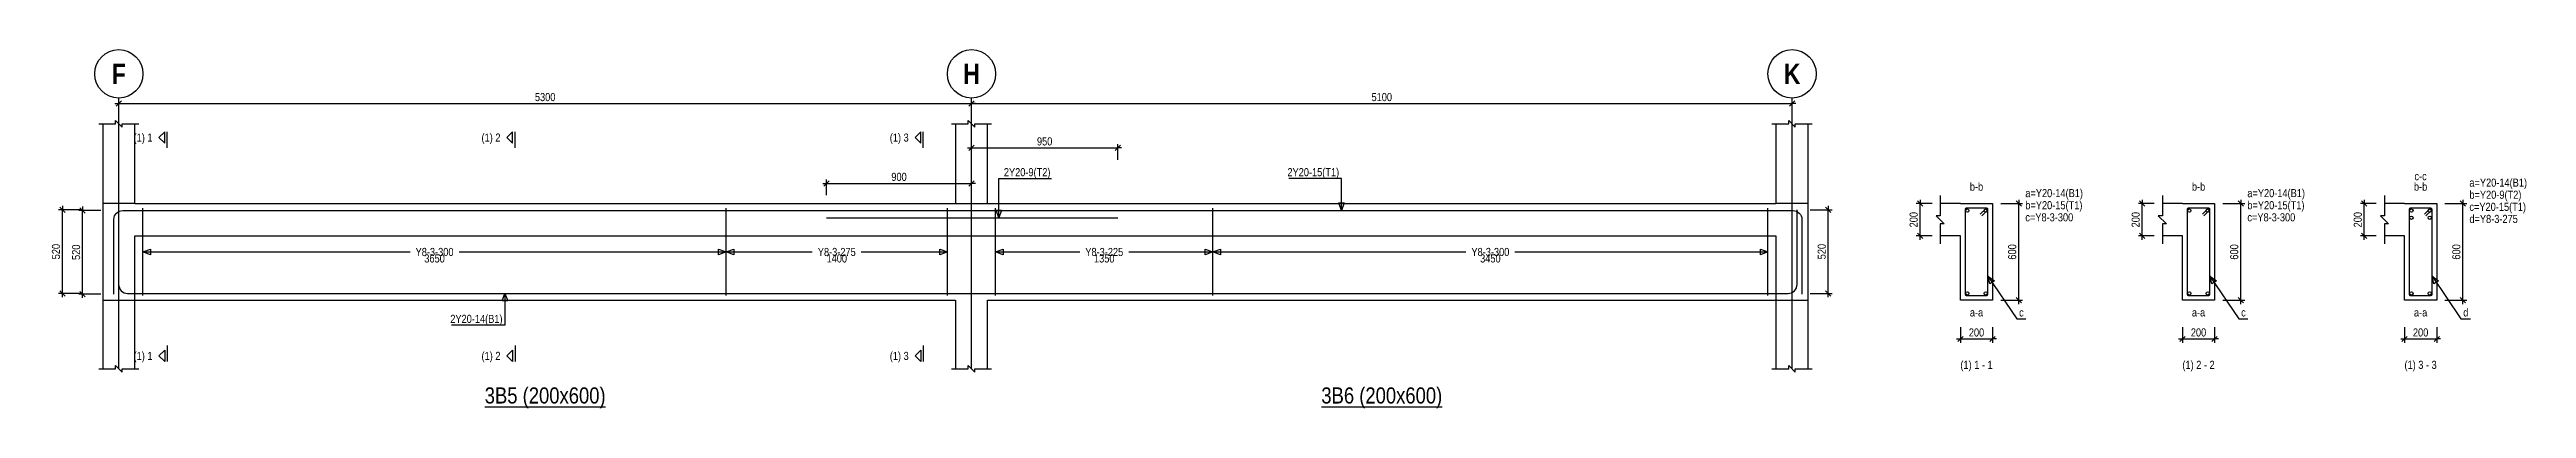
# Model space of a CAD drawing. Extents: x 0 to 206258, y -403073 to 0.
# Drawn here: x 12479 to 43270, y -226064 to -221614 of the extents above; entities that cross this region are included whole.
import ezdxf
from ezdxf.enums import TextEntityAlignment as Align
from ezdxf.lldxf.tags import DXFTag

# ---------------------------------------------------------------- set-up
doc = ezdxf.new("R2010")
doc.units = 0
doc.header["$LTSCALE"] = 1000
for name, color, linetype in [('Axis Circle(Dir 2)', 150, 'Continuous'), ('Axis Label(Dir 1)', 7, 'Continuous'), ('Axis Line(Dir 2)', 150, 'CENTER2'), ('Break Line', 5, 'Continuous'), ('Dimension Line', 5, 'Continuous'), ('Dimension Text', 5, 'Continuous'), ('Front Elevation Line', 40, 'Continuous'), ('Leader Line', 5, 'Continuous'), ('Link Line', 3, 'Continuous'), ('Rebar Label', 6, 'Continuous'), ('Rebar Line', 7, 'Continuous'), ('Section Label', 1, 'Continuous'), ('Section Line', 1, 'Continuous'), ('Top Rebar Label', 6, 'Continuous'), ('Top Rebar Line', 7, 'Continuous')]:
    doc.layers.add(name, color=color, linetype=linetype)
for name, color, linetype, true_color in [('Beam Label(D)', 94, 'Continuous', 0x008100), ('Beam Line(D)', 112, 'Continuous', 0x00bd5e), ('Link Label', 94, 'Continuous', 0x008100)]:
    doc.layers.add(name, color=color, linetype=linetype, true_color=true_color)
doc.styles.add('Axis Label(Dir 1)', font='ARIALNB.TTF', dxfattribs={"height": 250})
doc.styles.add('Beam Label(D)', font='ARIALN.TTF', dxfattribs={"height": 200})
doc.styles.add('Dimension Text', font='ARIALN.TTF', dxfattribs={"height": 100})
doc.styles.add('Link Label', font='ARIALN.TTF', dxfattribs={"height": 100})
doc.styles.add('Rebar Label', font='ARIALN.TTF', dxfattribs={"height": 100})
doc.styles.add('Section Label', font='ARIALN.TTF', dxfattribs={"height": 100})
doc.styles.add('Top Rebar Label', font='ARIALN.TTF', dxfattribs={"height": 100})
tags = doc.linetypes.add('CENTER2', pattern=[1.125, 0.75, -0.125, 0.125, -0.125]).pattern_tags.tags
tags[10:11] = [DXFTag(74, 4), DXFTag(75, 0), DXFTag(340, '0'), DXFTag(46, 0.0), DXFTag(50, 0.0), DXFTag(44, 0.0), DXFTag(45, 0.0)]
tags[8:9] = [DXFTag(74, 4), DXFTag(75, 0), DXFTag(340, '0'), DXFTag(46, 0.0), DXFTag(50, 0.0), DXFTag(44, 0.0), DXFTag(45, 0.0)]
tags[6:7] = [DXFTag(74, 4), DXFTag(75, 0), DXFTag(340, '0'), DXFTag(46, 0.0), DXFTag(50, 0.0), DXFTag(44, 0.0), DXFTag(45, 0.0)]
tags[4:5] = [DXFTag(74, 4), DXFTag(75, 0), DXFTag(340, '0'), DXFTag(46, 0.0), DXFTag(50, 0.0), DXFTag(44, 0.0), DXFTag(45, 0.0)]
doc.dimstyles.new('BEAM', dxfattribs={"dimtxt": 100, "dimasz": 30, "dimexe": 48.3, "dimexo": 103.5, "dimgap": 30, "dimtad": 1, "dimtoh": 1, "dimdec": 1, "dimlfac": 0.5, "dimdsep": 46, "dimtxsty": 'Dimension Text', "dimblk": 'PCDIM_TICK', "dimcen": 0.09, "dimclrd": 5, "dimclre": 5, "dimclrt": 5, "dimadec": 1, "dimazin": 0, "dimtp": 1, "dimtm": 1, "dimtfac": 1, "dimtdec": 4, "dimtofl": 0, "dimtmove": 0, "dimatfit": 3, "dimfxl": 1, "dimtolj": 1, "dimtzin": 0, "dimarcsym": 0})

msp = doc.modelspace()

# ---------------------------------------------------------------- texts
at = {"layer": 'Axis Label(Dir 1)', "transparency": 33554687, "style": 'Axis Label(Dir 1)'}
for s, p in [('F', (13340.146, -221914.284)), ('H', (23940.146, -221914.284)), ('K', (34140.146, -221914.284))]:
    msp.add_text(s, height=250, dxfattribs=at).set_placement(p, align=Align.MIDDLE_CENTER)
at = {"layer": 'Beam Label(D)', "transparency": 33554687, "style": 'Beam Label(D)'}
for s, p in [('%%U3B5 (200x600)', (18640.146, -225804.284)), ('%%U3B6 (200x600)', (29040.146, -225804.284))]:
    msp.add_text(s, height=200, dxfattribs=at).set_placement(p, align=Align.TOP_CENTER)
at = {"layer": 'Dimension Text', "transparency": 33554687, "style": 'Dimension Text'}
for s, p in [('3650', (17265.146, -224154.284)), ('1400', (22265.145, -224154.284)), ('1350', (25590.146, -224154.284)), ('3450', (30390.146, -224154.284))]:
    msp.add_text(s, height=100, dxfattribs=at).set_placement(p, align=Align.TOP_CENTER)
at = {"layer": 'Link Label', "transparency": 33554687, "style": 'Link Label'}
for s, p in [(' c=Y8-3-300', (37008.147, -223744.284)), (' c=Y8-3-300', (39768.385, -223744.284)), (' d=Y8-3-275', (42528.624, -223764.284)), ('c', (36963.147, -224924.284)), ('c', (39723.385, -224924.284)), ('d', (42483.624, -224924.284))]:
    msp.add_text(s, height=100, dxfattribs=at).set_placement(p)
for s, p in [('Y8-3-300', (17265.146, -224124.284)), ('Y8-3-275', (22265.145, -224124.284)), ('Y8-3-225', (25590.146, -224124.284)), ('Y8-3-300', (30390.146, -224124.284))]:
    msp.add_text(s, height=100, dxfattribs=at).set_placement(p, align=Align.MIDDLE_CENTER)
at = {"layer": 'Rebar Label', "transparency": 33554687, "style": 'Rebar Label'}
for s, p in [('c-c', (41953.624, -223264.284)), ('b-b', (36433.147, -223394.284)), ('b-b', (39193.385, -223394.284)), ('b-b', (41953.624, -223394.284)), ('a-a', (36433.147, -224954.284)), ('a-a', (39193.385, -224954.284)), ('a-a', (41953.624, -224954.284))]:
    msp.add_text(s, height=100, dxfattribs=at).set_placement(p, align=Align.BOTTOM_CENTER)
for p in [(42528.624, -223314.284), (37008.147, -223444.284), (39768.385, -223444.284)]:
    msp.add_text(' a=Y20-14(B1)', height=100, dxfattribs=at).set_placement(p)
msp.add_text(' 2Y20-14(B1)', height=100, dxfattribs=at).set_placement((18110.146, -225004.284), align=Align.RIGHT)
at = {"layer": 'Section Label', "transparency": 33554687, "style": 'Section Label'}
for s, p in [('(1) 1', (13759.435, -222704.994)), ('(1) 2', (18084.435, -222704.994)), ('(1) 3', (23159.435, -222704.994)), ('(1) 1', (13759.435, -225413.573)), ('(1) 2', (18084.435, -225413.573)), ('(1) 3', (23159.435, -225413.573))]:
    msp.add_text(s, height=100, dxfattribs=at).set_placement(p, align=Align.MIDDLE_RIGHT)
for s, p in [('(1) 1 - 1', (36433.147, -225604.284)), ('(1) 2 - 2', (39193.385, -225604.284)), ('(1) 3 - 3', (41953.624, -225604.284))]:
    msp.add_text(s, height=100, dxfattribs=at).set_placement(p, align=Align.BOTTOM_CENTER)
at = {"layer": 'Top Rebar Label', "transparency": 33554687, "style": 'Top Rebar Label'}
for s, p in [(' 2Y20-9(T2)', (24310.146, -223184.284)), (' b=Y20-15(T1)', (37008.147, -223594.284)), (' b=Y20-15(T1)', (39768.385, -223594.284)), (' c=Y20-15(T1)', (42528.624, -223614.284)), (' b=Y20-9(T2)', (42528.624, -223464.284))]:
    msp.add_text(s, height=100, dxfattribs=at).set_placement(p)
msp.add_text(' 2Y20-15(T1)', height=100, dxfattribs=at).set_placement((28510.146, -223184.284), align=Align.RIGHT)

# ---------------------------------------------------------------- blocks, each defined once
blk = doc.blocks.new('PCDIM_TICK')
at = {"layer": 'Dimension Line', "color": 0, "transparency": 33554687}
for p, q in [((1.1, 1.1), (-1.1, -1.1)), ((1.6, 0), (0, 0))]:
    blk.add_line(p, q, dxfattribs=at)
blk = doc.blocks.new('*U2991')
at = {"layer": 'Dimension Line', "color": 5, "true_color": 0x0000ff, "transparency": 16777216}
for p, q in [((22138, -223421), (22138, -223226)), ((23940, -223421), (23940, -223226)), ((22138, -223274), (23940, -223274))]:
    blk.add_line(p, q, dxfattribs=at)
at = {"layer": 'Dimension Line', "color": 5, "true_color": 0x0000ff, "transparency": 16777216, "xscale": 30, "yscale": 30, "rotation": 180.0000000000004}
blk.add_blockref('PCDIM_TICK', (22138, -223274), dxfattribs=at)
at = {"layer": 'Dimension Line', "color": 5, "true_color": 0x0000ff, "transparency": 16777216, "xscale": 30, "yscale": 30}
blk.add_blockref('PCDIM_TICK', (23940, -223274), dxfattribs=at)
at = {"layer": 'Dimension Line', "color": 5, "true_color": 0x0000ff, "transparency": 16777216, "insert": (23039, -223244), "char_height": 100, "width": 181.5, "attachment_point": 8, "style": 'Dimension Text'}
blk.add_mtext('900', dxfattribs=at)
blk = doc.blocks.new('*U2992')
at = {"layer": 'Dimension Line', "color": 5, "true_color": 0x0000ff, "transparency": 16777216}
for p, q in [((13115, -223610), (12842, -223610)), ((12890, -224646), (12890, -223610)), ((13115, -224646), (12842, -224646))]:
    blk.add_line(p, q, dxfattribs=at)
at = {"layer": 'Dimension Line', "color": 5, "true_color": 0x0000ff, "transparency": 16777216, "xscale": 30, "yscale": 30}
for p, rotation in [((12890, -223610), 89.99999999999447), ((12890, -224646), 269.9999999999834)]:
    blk.add_blockref('PCDIM_TICK', p, dxfattribs=dict(at, rotation=rotation))
at = {"layer": 'Dimension Line', "color": 5, "true_color": 0x0000ff, "transparency": 16777216, "insert": (12860, -224128), "char_height": 100, "width": 181.5, "attachment_point": 8, "rotation": 90, "style": 'Dimension Text'}
blk.add_mtext('520', dxfattribs=at)
blk = doc.blocks.new('*U2993')
at = {"layer": 'Dimension Line', "color": 5, "true_color": 0x0000ff, "transparency": 16777216}
for p, q in [((12865, -223602), (12592, -223602)), ((12640, -224638), (12640, -223602)), ((12865, -224638), (12592, -224638))]:
    blk.add_line(p, q, dxfattribs=at)
at = {"layer": 'Dimension Line', "color": 5, "true_color": 0x0000ff, "transparency": 16777216, "xscale": 30, "yscale": 30}
for p, rotation in [((12640, -223602), 89.99999999999447), ((12640, -224638), 269.9999999999834)]:
    blk.add_blockref('PCDIM_TICK', p, dxfattribs=dict(at, rotation=rotation))
at = {"layer": 'Dimension Line', "color": 5, "true_color": 0x0000ff, "transparency": 16777216, "insert": (12610, -224120), "char_height": 100, "width": 181.5, "attachment_point": 8, "rotation": 90, "style": 'Dimension Text'}
blk.add_mtext('520', dxfattribs=at)
blk = doc.blocks.new('*U2994')
at = {"layer": 'Dimension Line', "color": 5, "true_color": 0x0000ff, "transparency": 16777216}
for p, q in [((13340, -222431), (13340, -222236)), ((13340, -222284), (23940, -222284)), ((23940, -222431), (23940, -222236))]:
    blk.add_line(p, q, dxfattribs=at)
at = {"layer": 'Dimension Line', "color": 5, "true_color": 0x0000ff, "transparency": 16777216, "xscale": 30, "yscale": 30, "rotation": 180.0000000000004}
blk.add_blockref('PCDIM_TICK', (13340, -222284), dxfattribs=at)
at = {"layer": 'Dimension Line', "color": 5, "true_color": 0x0000ff, "transparency": 16777216, "xscale": 30, "yscale": 30}
blk.add_blockref('PCDIM_TICK', (23940, -222284), dxfattribs=at)
at = {"layer": 'Dimension Line', "color": 5, "true_color": 0x0000ff, "transparency": 16777216, "insert": (18640, -222254), "char_height": 100, "width": 245.98, "attachment_point": 8, "style": 'Dimension Text'}
blk.add_mtext('5300', dxfattribs=at)
blk = doc.blocks.new('*U3004')
at = {"layer": 'Dimension Line', "color": 5, "true_color": 0x0000ff, "transparency": 16777216}
for p, q in [((23940, -222981), (23940, -222786)), ((23940, -222834), (25758, -222834)), ((25758, -222981), (25758, -222786))]:
    blk.add_line(p, q, dxfattribs=at)
at = {"layer": 'Dimension Line', "color": 5, "true_color": 0x0000ff, "transparency": 16777216, "xscale": 30, "yscale": 30, "rotation": 180.0000000000004}
blk.add_blockref('PCDIM_TICK', (23940, -222834), dxfattribs=at)
at = {"layer": 'Dimension Line', "color": 5, "true_color": 0x0000ff, "transparency": 16777216, "xscale": 30, "yscale": 30}
blk.add_blockref('PCDIM_TICK', (25758, -222834), dxfattribs=at)
at = {"layer": 'Dimension Line', "color": 5, "true_color": 0x0000ff, "transparency": 16777216, "insert": (24849, -222804), "char_height": 100, "width": 181.5, "attachment_point": 8, "style": 'Dimension Text'}
blk.add_mtext('950', dxfattribs=at)
blk = doc.blocks.new('*U3005')
at = {"layer": 'Dimension Line', "color": 5, "true_color": 0x0000ff, "transparency": 16777216}
for p, q in [((34366, -223602), (34638, -223602)), ((34590, -224638), (34590, -223602)), ((34366, -224638), (34638, -224638))]:
    blk.add_line(p, q, dxfattribs=at)
at = {"layer": 'Dimension Line', "color": 5, "true_color": 0x0000ff, "transparency": 16777216, "xscale": 30, "yscale": 30}
for p, rotation in [((34590, -223602), 89.99999999999447), ((34590, -224638), 269.9999999999834)]:
    blk.add_blockref('PCDIM_TICK', p, dxfattribs=dict(at, rotation=rotation))
at = {"layer": 'Dimension Line', "color": 5, "true_color": 0x0000ff, "transparency": 16777216, "insert": (34560, -224120), "char_height": 100, "width": 181.5, "attachment_point": 8, "rotation": 90, "style": 'Dimension Text'}
blk.add_mtext('520', dxfattribs=at)
blk = doc.blocks.new('*U3006')
at = {"layer": 'Dimension Line', "color": 5, "true_color": 0x0000ff, "transparency": 16777216}
for p, q in [((23940, -222431), (23940, -222236)), ((23940, -222284), (34140, -222284)), ((34140, -222431), (34140, -222236))]:
    blk.add_line(p, q, dxfattribs=at)
at = {"layer": 'Dimension Line', "color": 5, "true_color": 0x0000ff, "transparency": 16777216, "xscale": 30, "yscale": 30, "rotation": 180.0000000000004}
blk.add_blockref('PCDIM_TICK', (23940, -222284), dxfattribs=at)
at = {"layer": 'Dimension Line', "color": 5, "true_color": 0x0000ff, "transparency": 16777216, "xscale": 30, "yscale": 30}
blk.add_blockref('PCDIM_TICK', (34140, -222284), dxfattribs=at)
at = {"layer": 'Dimension Line', "color": 5, "true_color": 0x0000ff, "transparency": 16777216, "insert": (29040, -222254), "char_height": 100, "width": 245.98, "attachment_point": 8, "style": 'Dimension Text'}
blk.add_mtext('5100', dxfattribs=at)
blk = doc.blocks.new('*U2995')
at = {"layer": 'Dimension Line', "color": 5, "true_color": 0x0000ff, "transparency": 16777216}
for p, q in [((36737, -223524), (37006, -223524)), ((36958, -224724), (36958, -223524)), ((36737, -224724), (37006, -224724))]:
    blk.add_line(p, q, dxfattribs=at)
at = {"layer": 'Dimension Line', "color": 5, "true_color": 0x0000ff, "transparency": 16777216, "xscale": 30, "yscale": 30}
for p, rotation in [((36958, -223524), 89.99999999999447), ((36958, -224724), 269.9999999999834)]:
    blk.add_blockref('PCDIM_TICK', p, dxfattribs=dict(at, rotation=rotation))
at = {"layer": 'Dimension Line', "color": 5, "true_color": 0x0000ff, "transparency": 16777216, "insert": (36928, -224124), "char_height": 100, "width": 181.97, "attachment_point": 8, "rotation": 90, "style": 'Dimension Text'}
blk.add_mtext('600', dxfattribs=at)
blk = doc.blocks.new('*U2996')
at = {"layer": 'Dimension Line', "color": 5, "true_color": 0x0000ff, "transparency": 16777216}
for p, q in [((35880, -223524), (35685, -223524)), ((35733, -223924), (35733, -223524)), ((35880, -223924), (35685, -223924))]:
    blk.add_line(p, q, dxfattribs=at)
at = {"layer": 'Dimension Line', "color": 5, "true_color": 0x0000ff, "transparency": 16777216, "xscale": 30, "yscale": 30}
for p, rotation in [((35733, -223524), 89.99999999999447), ((35733, -223924), 269.9999999999834)]:
    blk.add_blockref('PCDIM_TICK', p, dxfattribs=dict(at, rotation=rotation))
at = {"layer": 'Dimension Line', "color": 5, "true_color": 0x0000ff, "transparency": 16777216, "insert": (35703, -223724), "char_height": 100, "width": 182.77, "attachment_point": 8, "rotation": 90, "style": 'Dimension Text'}
blk.add_mtext('200', dxfattribs=at)
blk = doc.blocks.new('*U2997')
at = {"layer": 'Dimension Line', "color": 5, "true_color": 0x0000ff, "transparency": 16777216}
for p, q in [((36233, -225058), (36233, -225253)), ((36633, -225058), (36633, -225253)), ((36233, -225204), (36633, -225204))]:
    blk.add_line(p, q, dxfattribs=at)
at = {"layer": 'Dimension Line', "color": 5, "true_color": 0x0000ff, "transparency": 16777216, "xscale": 30, "yscale": 30, "rotation": 180.0000000000004}
blk.add_blockref('PCDIM_TICK', (36233, -225204), dxfattribs=at)
at = {"layer": 'Dimension Line', "color": 5, "true_color": 0x0000ff, "transparency": 16777216, "xscale": 30, "yscale": 30}
blk.add_blockref('PCDIM_TICK', (36633, -225204), dxfattribs=at)
at = {"layer": 'Dimension Line', "color": 5, "true_color": 0x0000ff, "transparency": 16777216, "insert": (36433, -225174), "char_height": 100, "width": 182.77, "attachment_point": 8, "style": 'Dimension Text'}
blk.add_mtext('200', dxfattribs=at)
blk = doc.blocks.new('*U2998')
at = {"layer": 'Dimension Line', "color": 5, "true_color": 0x0000ff, "transparency": 16777216}
for p, q in [((39497, -223524), (39767, -223524)), ((39718, -224724), (39718, -223524)), ((39497, -224724), (39767, -224724))]:
    blk.add_line(p, q, dxfattribs=at)
at = {"layer": 'Dimension Line', "color": 5, "true_color": 0x0000ff, "transparency": 16777216, "xscale": 30, "yscale": 30}
for p, rotation in [((39718, -223524), 89.99999999999447), ((39718, -224724), 269.9999999999834)]:
    blk.add_blockref('PCDIM_TICK', p, dxfattribs=dict(at, rotation=rotation))
at = {"layer": 'Dimension Line', "color": 5, "true_color": 0x0000ff, "transparency": 16777216, "insert": (39688, -224124), "char_height": 100, "width": 181.97, "attachment_point": 8, "rotation": 90, "style": 'Dimension Text'}
blk.add_mtext('600', dxfattribs=at)
blk = doc.blocks.new('*U2999')
at = {"layer": 'Dimension Line', "color": 5, "true_color": 0x0000ff, "transparency": 16777216}
for p, q in [((38640, -223524), (38445, -223524)), ((38493, -223924), (38493, -223524)), ((38640, -223924), (38445, -223924))]:
    blk.add_line(p, q, dxfattribs=at)
at = {"layer": 'Dimension Line', "color": 5, "true_color": 0x0000ff, "transparency": 16777216, "xscale": 30, "yscale": 30}
for p, rotation in [((38493, -223524), 89.99999999999447), ((38493, -223924), 269.9999999999834)]:
    blk.add_blockref('PCDIM_TICK', p, dxfattribs=dict(at, rotation=rotation))
at = {"layer": 'Dimension Line', "color": 5, "true_color": 0x0000ff, "transparency": 16777216, "insert": (38463, -223724), "char_height": 100, "width": 182.77, "attachment_point": 8, "rotation": 90, "style": 'Dimension Text'}
blk.add_mtext('200', dxfattribs=at)
blk = doc.blocks.new('*U3000')
at = {"layer": 'Dimension Line', "color": 5, "true_color": 0x0000ff, "transparency": 16777216}
for p, q in [((38993, -225058), (38993, -225253)), ((39393, -225058), (39393, -225253)), ((38993, -225204), (39393, -225204))]:
    blk.add_line(p, q, dxfattribs=at)
at = {"layer": 'Dimension Line', "color": 5, "true_color": 0x0000ff, "transparency": 16777216, "xscale": 30, "yscale": 30, "rotation": 180.0000000000004}
blk.add_blockref('PCDIM_TICK', (38993, -225204), dxfattribs=at)
at = {"layer": 'Dimension Line', "color": 5, "true_color": 0x0000ff, "transparency": 16777216, "xscale": 30, "yscale": 30}
blk.add_blockref('PCDIM_TICK', (39393, -225204), dxfattribs=at)
at = {"layer": 'Dimension Line', "color": 5, "true_color": 0x0000ff, "transparency": 16777216, "insert": (39193, -225174), "char_height": 100, "width": 182.77, "attachment_point": 8, "style": 'Dimension Text'}
blk.add_mtext('200', dxfattribs=at)
blk = doc.blocks.new('*U3001')
at = {"layer": 'Dimension Line', "color": 5, "true_color": 0x0000ff, "transparency": 16777216}
for p, q in [((42257, -223524), (42527, -223524)), ((42479, -224724), (42479, -223524)), ((42257, -224724), (42527, -224724))]:
    blk.add_line(p, q, dxfattribs=at)
at = {"layer": 'Dimension Line', "color": 5, "true_color": 0x0000ff, "transparency": 16777216, "xscale": 30, "yscale": 30}
for p, rotation in [((42479, -223524), 89.99999999999447), ((42479, -224724), 269.9999999999834)]:
    blk.add_blockref('PCDIM_TICK', p, dxfattribs=dict(at, rotation=rotation))
at = {"layer": 'Dimension Line', "color": 5, "true_color": 0x0000ff, "transparency": 16777216, "insert": (42449, -224124), "char_height": 100, "width": 181.97, "attachment_point": 8, "rotation": 90, "style": 'Dimension Text'}
blk.add_mtext('600', dxfattribs=at)
blk = doc.blocks.new('*U3002')
at = {"layer": 'Dimension Line', "color": 5, "true_color": 0x0000ff, "transparency": 16777216}
for p, q in [((41400, -223524), (41205, -223524)), ((41254, -223924), (41254, -223524)), ((41400, -223924), (41205, -223924))]:
    blk.add_line(p, q, dxfattribs=at)
at = {"layer": 'Dimension Line', "color": 5, "true_color": 0x0000ff, "transparency": 16777216, "xscale": 30, "yscale": 30}
for p, rotation in [((41254, -223524), 89.99999999999447), ((41254, -223924), 269.9999999999834)]:
    blk.add_blockref('PCDIM_TICK', p, dxfattribs=dict(at, rotation=rotation))
at = {"layer": 'Dimension Line', "color": 5, "true_color": 0x0000ff, "transparency": 16777216, "insert": (41224, -223724), "char_height": 100, "width": 182.77, "attachment_point": 8, "rotation": 90, "style": 'Dimension Text'}
blk.add_mtext('200', dxfattribs=at)
blk = doc.blocks.new('*U3003')
at = {"layer": 'Dimension Line', "color": 5, "true_color": 0x0000ff, "transparency": 16777216}
for p, q in [((41754, -225058), (41754, -225253)), ((42154, -225058), (42154, -225253)), ((41754, -225204), (42154, -225204))]:
    blk.add_line(p, q, dxfattribs=at)
at = {"layer": 'Dimension Line', "color": 5, "true_color": 0x0000ff, "transparency": 16777216, "xscale": 30, "yscale": 30, "rotation": 180.0000000000004}
blk.add_blockref('PCDIM_TICK', (41754, -225204), dxfattribs=at)
at = {"layer": 'Dimension Line', "color": 5, "true_color": 0x0000ff, "transparency": 16777216, "xscale": 30, "yscale": 30}
blk.add_blockref('PCDIM_TICK', (42154, -225204), dxfattribs=at)
at = {"layer": 'Dimension Line', "color": 5, "true_color": 0x0000ff, "transparency": 16777216, "insert": (41954, -225174), "char_height": 100, "width": 182.77, "attachment_point": 8, "style": 'Dimension Text'}
blk.add_mtext('200', dxfattribs=at)

# ---------------------------------------------------------------- dimensions: what is measured, and where the dimension line sits
at = {"layer": 'Dimension Line', "transparency": 33554687}
for base, p1, p2, text, picture, middle in [((18640.146, -222284.284), (13340.146, -222534.284), (23940.146, -222534.284), '5300', '*U2994', (18640.146, -222284.284)), ((29040.146, -222284.284), (23940.146, -222534.284), (34140.146, -222534.284), '5100', '*U3006', (29040.146, -222284.284)), ((24849.146, -222834.284), (23940.146, -223084.284), (25758.146, -223084.284), '950', '*U3004', (24849.146, -222834.284)), ((23039.146, -223274.284), (22138.146, -223524.284), (23940.146, -223524.284), '900', '*U2991', (23039.146, -223274.284)), ((36433.147, -225204.284), (36233.147, -224954.284), (36633.147, -224954.284), '200', '*U2997', (36433.147, -225204.284)), ((39193.385, -225204.284), (38993.385, -224954.284), (39393.385, -224954.284), '200', '*U3000', (39193.385, -225204.284)), ((41953.624, -225204.284), (41753.624, -224954.284), (42153.624, -224954.284), '200', '*U3003', (41953.624, -225204.284))]:
    dim = msp.add_linear_dim(base=base, p1=p1, p2=p2, text=text, dimstyle='BEAM', override={"dimscale": 1, "dimtxt": 100, "dimasz": 30, "dimexe": 48.3, "dimexo": 103.5, "dimgap": 30, "dimtad": 1, "dimtih": 0, "dimdec": 1, "dimlfac": 0.5, "dimzin": 8, "dimlunit": 2, "dimpost": '', "dimtxsty": 'Dimension Text', "dimblk": 'PCDIM_TICK', "dimse1": 0, "dimse2": 0, "dimsd2": 0, "dimclrd": 5, "dimclre": 5, "dimclrt": 5, "dimaunit": 0, "dimadec": 1, "dimazin": 0, "dimtol": 0, "dimtp": 1, "dimtm": 1, "dimtmove": 0}, dxfattribs=at)
    dim.commit()
    dim.dimension.update_dxf_attribs({"geometry": picture, "text_midpoint": middle})
for base, p1, p2, angle, text, picture, middle in [((35733.147, -223724.284), (35983.147, -223924.284), (35983.147, -223524.284), 90, '200', '*U2996', (35733.147, -223724.284)), ((36958.147, -224124.284), (36633.147, -224724.284), (36633.147, -223524.284), 90, '600', '*U2995', (36958.147, -224124.284)), ((38493.385, -223724.284), (38743.385, -223924.284), (38743.385, -223524.284), 90, '200', '*U2999', (38493.385, -223724.284)), ((39718.385, -224124.284), (39393.385, -224724.284), (39393.385, -223524.284), 90, '600', '*U2998', (39718.385, -224124.284)), ((41253.624, -223724.284), (41503.624, -223924.284), (41503.624, -223524.284), 90, '200', '*U3002', (41253.624, -223724.284)), ((42478.624, -224124.284), (42153.624, -224724.284), (42153.624, -223524.284), 90, '600', '*U3001', (42478.624, -224124.284)), ((12640.146, -224120.284), (12968.146, -224638.284), (12968.146, -223602.284), 90, '520', '*U2993', (12640.146, -224120.284)), ((12890.146, -224128.284), (13218.146, -224646.284), (13218.146, -223610.284), 90, '520', '*U2992', (12890.146, -224128.284)), ((34590.146, -224120.283), (34262.147, -224638.284), (34262.146, -223602.284), 90.0000489, '520', '*U3005', (34590.146, -224120.283))]:
    dim = msp.add_linear_dim(base=base, p1=p1, p2=p2, angle=angle, text=text, dimstyle='BEAM', override={"dimscale": 1, "dimtxt": 100, "dimasz": 30, "dimexe": 48.3, "dimexo": 103.5, "dimgap": 30, "dimtad": 1, "dimtih": 0, "dimdec": 1, "dimlfac": 0.5, "dimzin": 8, "dimlunit": 2, "dimpost": '', "dimtxsty": 'Dimension Text', "dimblk": 'PCDIM_TICK', "dimse1": 0, "dimse2": 0, "dimsd2": 0, "dimclrd": 5, "dimclre": 5, "dimclrt": 5, "dimaunit": 0, "dimadec": 1, "dimazin": 0, "dimtol": 0, "dimtp": 1, "dimtm": 1, "dimtmove": 0}, dxfattribs=at)
    dim.commit()
    dim.dimension.update_dxf_attribs({"geometry": picture, "text_midpoint": middle})

# ---------------------------------------------------------------- linework, layer by layer
at = {"layer": 'Axis Circle(Dir 2)', "transparency": 33554687}
for centre in [(13340.146, -221914.284), (23940.146, -221914.284), (34140.146, -221914.284)]:
    msp.add_circle(centre, 300, dxfattribs=at)
at = {"layer": 'Axis Line(Dir 2)', "transparency": 33554687}
for points in [[(13340.146, -225574.284), (13340.146, -222214.284)], [(23940.146, -225574.284), (23940.146, -222214.284)], [(34140.146, -225574.284), (34140.146, -222214.284)]]:
    msp.add_lwpolyline(points, dxfattribs=at)
at = {"layer": 'Beam Line(D)', "transparency": 33554687}
for points in [[(13140.146, -222534.284), (13140.146, -223524.284)], [(13540.146, -223524.284), (13540.146, -222534.284)], [(23740.145, -222534.284), (23740.146, -223524.284)], [(24140.146, -223524.284), (24140.146, -222534.284)], [(33940.146, -222534.284), (33940.146, -223524.284)], [(34340.146, -223524.284), (34340.146, -222534.284)], [(13140.146, -223524.284), (13140.146, -225574.284)], [(13540.146, -223524.284), (23740.146, -223524.284)], [(24140.146, -223524.284), (33940.146, -223524.284)], [(34340.146, -225574.284), (34340.146, -223524.284)], [(36233.147, -223524.284), (36633.147, -223524.284), (36633.147, -224724.284), (36233.147, -224724.284), (36233.147, -223924.284), (35983.147, -223924.284)], [(36233.147, -223524.284), (35983.147, -223524.284)], [(36233.147, -223524.284), (36233.147, -223524.284)], [(38993.385, -223524.284), (39393.385, -223524.284), (39393.385, -224724.284), (38993.385, -224724.284), (38993.385, -223924.284), (38743.385, -223924.284)], [(38993.385, -223524.284), (38743.385, -223524.284)], [(38993.385, -223524.284), (38993.385, -223524.284)], [(41753.624, -223524.284), (42153.624, -223524.284), (42153.624, -224724.284), (41753.624, -224724.284), (41753.624, -223924.284), (41503.624, -223924.284)], [(41753.624, -223524.284), (41503.624, -223524.284)], [(41753.624, -223524.284), (41753.624, -223524.284)], [(13540.146, -225574.284), (13540.146, -224724.284)], [(13540.146, -224724.284), (23740.145, -224724.284)], [(23740.145, -224724.284), (23740.145, -225574.284)], [(24140.146, -225574.284), (24140.146, -224724.284)], [(24140.146, -224724.284), (33940.146, -224724.284)], [(33940.146, -224724.284), (33940.146, -225574.284)]]:
    msp.add_lwpolyline(points, dxfattribs=at)
at = {"layer": 'Break Line', "transparency": 33554687}
for points in [[(13090.146, -222534.284), (13300.146, -222534.284), (13300.146, -222494.284), (13380.146, -222574.284), (13380.146, -222534.284), (13590.146, -222534.284)], [(23690.145, -222534.284), (23900.146, -222534.284), (23900.146, -222494.284), (23980.146, -222574.284), (23980.146, -222534.284), (24190.146, -222534.284)], [(33890.146, -222534.284), (34100.146, -222534.284), (34100.146, -222494.284), (34180.146, -222574.284), (34180.146, -222534.284), (34390.146, -222534.284)], [(35983.147, -223424.284), (35983.147, -223674.284), (35933.147, -223674.284), (36033.147, -223774.284), (35983.147, -223774.284), (35983.147, -224024.284)], [(38743.385, -223424.284), (38743.385, -223674.284), (38693.385, -223674.284), (38793.385, -223774.284), (38743.385, -223774.284), (38743.385, -224024.284)], [(41503.624, -223424.284), (41503.624, -223674.284), (41453.624, -223674.284), (41553.624, -223774.284), (41503.624, -223774.284), (41503.624, -224024.284)], [(13090.146, -225574.284), (13300.146, -225574.284), (13300.146, -225534.284), (13380.146, -225614.284), (13380.146, -225574.284), (13590.146, -225574.284)], [(23690.145, -225574.284), (23900.146, -225574.284), (23900.146, -225534.284), (23980.146, -225614.284), (23980.146, -225574.284), (24190.146, -225574.284)], [(33890.146, -225574.284), (34100.146, -225574.284), (34100.146, -225534.284), (34180.146, -225614.284), (34180.146, -225574.284), (34390.146, -225574.284)]]:
    msp.add_lwpolyline(points, dxfattribs=at)
at = {"layer": 'Front Elevation Line', "transparency": 33554687}
for points in [[(13540.146, -223524.284), (13140.146, -223524.284)], [(13140.146, -223524.284), (13140.146, -224724.284)], [(13540.146, -223524.284), (33940.146, -223524.284)], [(34340.146, -223524.284), (33940.146, -223524.284)], [(34340.146, -224724.284), (34340.146, -223524.284)], [(13540.146, -224724.284), (13540.146, -223924.284)], [(13540.146, -223924.284), (33940.146, -223924.284)], [(33940.146, -223924.284), (33940.146, -224724.284)], [(13140.146, -224724.284), (13540.146, -224724.284)], [(33940.146, -224724.284), (34340.146, -224724.284)]]:
    msp.add_lwpolyline(points, dxfattribs=at)
at = {"layer": 'Leader Line', "transparency": 33554687}
for points in [[(24280.146, -223700.284), (24280.146, -223214.284), (24935.137, -223214.284)], [(28540.146, -223610.284), (28540.146, -223214.284), (27885.154, -223214.284)], [(28505.944, -223516.314), (28574.348, -223516.314), (28540.146, -223610.284), (28505.944, -223516.314)], [(24245.944, -223606.314), (24314.348, -223606.314), (24280.146, -223700.284), (24245.944, -223606.314)], [(13640.146, -224124.284), (13734.115, -224090.082), (13734.115, -224158.486), (13640.146, -224124.284), (16960.502, -224124.284)], [(17569.79, -224124.284), (20890.145, -224124.284), (20796.176, -224158.486), (20796.176, -224090.082), (20890.145, -224124.284)], [(20890.145, -224124.284), (20984.115, -224090.082), (20984.115, -224158.486), (20890.145, -224124.284), (21960.501, -224124.284)], [(22569.789, -224124.284), (23640.145, -224124.284), (23546.176, -224158.486), (23546.176, -224090.082), (23640.145, -224124.284)], [(24240.146, -224124.284), (24334.116, -224090.082), (24334.116, -224158.486), (24240.146, -224124.284), (25285.502, -224124.284)], [(25894.79, -224124.284), (26940.146, -224124.284), (26846.177, -224158.486), (26846.177, -224090.082), (26940.146, -224124.284)], [(26940.146, -224124.284), (27034.115, -224090.082), (27034.115, -224158.486), (26940.146, -224124.284), (30085.502, -224124.284)], [(30694.79, -224124.284), (33840.146, -224124.284), (33746.176, -224158.486), (33746.176, -224090.082), (33840.146, -224124.284)], [(36656.086, -224483.007), (36599.402, -224521.296), (36575.146, -224424.282), (36656.086, -224483.007)], [(36575.146, -224424.282), (36933.147, -224954.284), (37046.276, -224954.284)], [(39416.327, -224483.01), (39359.643, -224521.298), (39335.386, -224424.285), (39416.327, -224483.01)], [(39335.386, -224424.285), (39693.385, -224954.284), (39806.515, -224954.284)], [(42176.565, -224483.009), (42119.881, -224521.298), (42095.624, -224424.284), (42176.565, -224483.009)], [(42095.624, -224424.284), (42453.624, -224954.284), (42574.436, -224954.284)], [(18140.146, -224638.284), (18140.146, -225034.284), (17477.472, -225034.284)], [(18174.348, -224732.253), (18105.944, -224732.253), (18140.146, -224638.284), (18174.348, -224732.253)]]:
    msp.add_lwpolyline(points, dxfattribs=at)
at = {"layer": 'Link Line', "transparency": 33554687}
for p, q in [((13640.146, -224666.284), (13640.146, -223582.284)), ((20890.145, -224666.284), (20890.145, -223582.284)), ((23640.145, -224666.284), (23640.145, -223582.284)), ((24240.146, -224666.284), (24240.146, -223582.284)), ((26940.146, -224666.284), (26940.146, -223582.284)), ((33840.146, -224666.284), (33840.146, -223582.284))]:
    msp.add_line(p, q, dxfattribs=at)
for points in [[(36500.335, -223676.894), (36571.046, -223606.183, 0.668178638), (36561.147, -223582.284), (36305.147, -223582.284, 0.414213562), (36291.147, -223596.284), (36291.147, -224652.284, 0.414213562), (36305.147, -224666.284), (36561.147, -224666.284, 0.414213562), (36575.147, -224652.284), (36575.147, -223596.284, 0.668178638), (36551.247, -223586.384), (36480.536, -223657.095)], [(39260.574, -223676.894), (39331.285, -223606.183, 0.668178638), (39321.385, -223582.284), (39065.385, -223582.284, 0.414213562), (39051.385, -223596.284), (39051.385, -224652.284, 0.414213562), (39065.385, -224666.284), (39321.385, -224666.284, 0.414213562), (39335.385, -224652.284), (39335.385, -223596.284, 0.668178638), (39311.486, -223586.384), (39240.775, -223657.095)], [(42020.813, -223676.894), (42091.523, -223606.183, 0.668178638), (42081.624, -223582.284), (41825.624, -223582.284, 0.414213562), (41811.624, -223596.284), (41811.624, -224652.284, 0.414213562), (41825.624, -224666.284), (42081.624, -224666.284, 0.414213562), (42095.624, -224652.284), (42095.624, -223596.284, 0.668178638), (42071.724, -223586.384), (42001.014, -223657.095)]]:
    msp.add_lwpolyline(points, format="xyb", dxfattribs=at)
at = {"layer": 'Rebar Line', "transparency": 33554687}
msp.add_lwpolyline([(13338.146, -223602.284), (13338.146, -224528.328, 0.414213562), (13448.102, -224638.284), (34092.19, -224638.284, 0.414213813), (34202.147, -224528.328), (34202.146, -223602.284)], format="xyb", dxfattribs=at)
for centre in [(36319.147, -223610.284), (36547.147, -223610.284), (39079.385, -223610.284), (39307.385, -223610.284), (41839.624, -223610.284), (41839.624, -223700.284), (42067.624, -223610.284), (42067.624, -223700.284), (36319.147, -224638.284), (36547.147, -224638.284), (39079.385, -224638.284), (39307.385, -224638.284), (41839.624, -224638.284), (42067.624, -224638.284)]:
    msp.add_circle(centre, 20, dxfattribs=at)
at = {"layer": 'Section Line', "transparency": 33554687}
for points in [[(13910.146, -222634.284), (13839.435, -222704.994), (13910.146, -222775.705), (13910.146, -222634.284)], [(13940.146, -222834.284), (13940.146, -222634.284)], [(18235.146, -222634.284), (18164.435, -222704.994), (18235.146, -222775.705), (18235.146, -222634.284)], [(18265.146, -222834.284), (18265.146, -222634.284)], [(23310.146, -222634.284), (23239.435, -222704.994), (23310.146, -222775.705), (23310.146, -222634.284)], [(23340.146, -222834.284), (23340.146, -222634.284)], [(13910.146, -225484.284), (13910.146, -225484.284), (13839.435, -225413.573), (13910.146, -225342.862), (13910.146, -225484.284)], [(13940.146, -225284.284), (13940.146, -225484.284)], [(18235.146, -225484.284), (18235.146, -225484.284), (18164.435, -225413.573), (18235.146, -225342.862), (18235.146, -225484.284)], [(18265.146, -225284.284), (18265.146, -225484.284)], [(23310.146, -225484.284), (23310.146, -225484.284), (23239.435, -225413.573), (23310.146, -225342.862), (23310.146, -225484.284)], [(23340.146, -225284.284), (23340.146, -225484.284)]]:
    msp.add_lwpolyline(points, dxfattribs=at)
at = {"layer": 'Top Rebar Line', "transparency": 33554687}
msp.add_lwpolyline([(13278.146, -224646.284), (13278.146, -223720.239, -0.414213562), (13388.102, -223610.284), (34152.19, -223610.284, -0.414213562), (34262.147, -223720.239), (34262.147, -224646.284)], format="xyb", dxfattribs=at)
msp.add_lwpolyline([(22138.146, -223700.284), (25758.146, -223700.284)], dxfattribs=at)

msp.set_redraw_order([(e.dxf.handle, doc.entitydb.next_handle()) for e in msp.query("TEXT MTEXT ATTDEF DIMENSION ARC_DIMENSION")])  # texts and dimensions are drawn at this point

doc.saveas('drawing.dxf')
